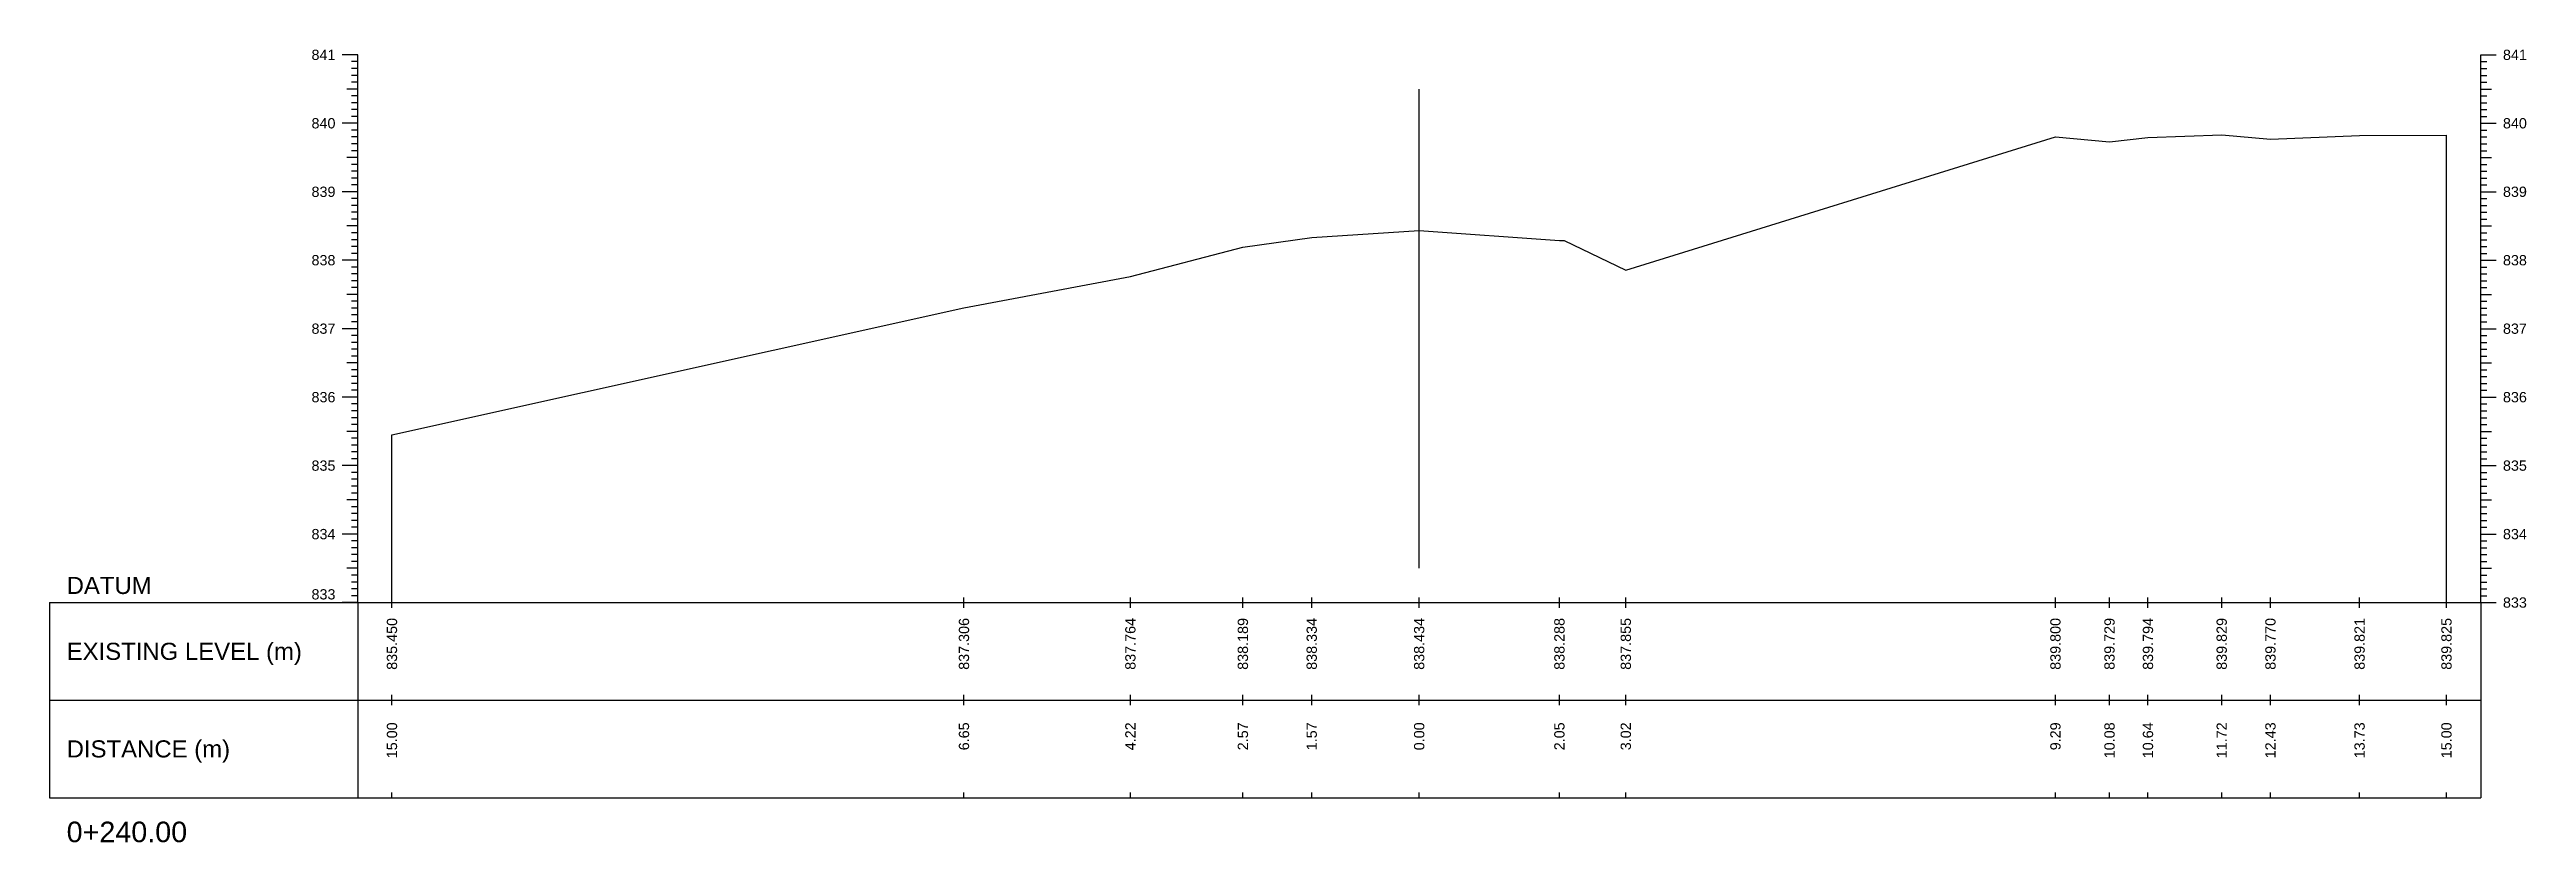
# Model space of a CAD drawing. Header units: millimetres. Extents: x 2757 to 35141, y 547 to 28513.
# Drawn here: x 30929.4 to 31291, y 27250.7 to 27366.6 of the extents above; entities that cross this region are included whole.
import ezdxf
from ezdxf.enums import TextEntityAlignment as Align

# ---------------------------------------------------------------- set-up
doc = ezdxf.new("R2010")
doc.units = ezdxf.units.MM
for name, color, linetype in [('CL', 4, 'Continuous'), ('CS_Drawing', 7, 'Continuous'), ('GL', 3, 'Continuous')]:
    doc.layers.add(name, color=color, linetype=linetype)
doc.styles.get("Standard").update_dxf_attribs({"font": 'arial.ttf'})

msp = doc.modelspace()

# ---------------------------------------------------------------- texts
at = {"layer": 'CS_Drawing'}
for s, p in [('841', (30971.10008, 27365.79126)), ('840', (30971.10008, 27355.79126)), ('839', (30971.10008, 27345.79126)), ('838', (30971.10008, 27335.79126)), ('837', (30971.10008, 27325.79126)), ('836', (30971.10008, 27315.79126)), ('835', (30971.10008, 27305.79126)), ('834', (30971.10008, 27295.79126))]:
    msp.add_text(s, height=1.5, dxfattribs=at).set_placement(p, align=Align.MIDDLE_RIGHT)
for s, height, p in [('841', 1.5, (31287.60008, 27365.79126)), ('840', 1.5, (31287.60008, 27355.79126)), ('839', 1.5, (31287.60008, 27345.79126)), ('838', 1.5, (31287.60008, 27335.79126)), ('837', 1.5, (31287.60008, 27325.79126)), ('836', 1.5, (31287.60008, 27315.79126)), ('835', 1.5, (31287.60008, 27305.79126)), ('834', 1.5, (31287.60008, 27295.79126)), ('DATUM', 2.5, (30931.85008, 27288.29126)), ('833', 1.5, (31287.60008, 27285.79126)), ('833', 1.5, (31287.60008, 27285.79126)), ('EXISTING LEVEL (m)', 2.5, (30931.85008, 27278.66626)), ('DISTANCE (m)', 2.5, (30931.85008, 27264.41626)), ('0+240.00', 3, (30931.85008, 27252.29126))]:
    msp.add_text(s, height=height, dxfattribs=at).set_placement(p, align=Align.MIDDLE_LEFT)
msp.add_text('833', height=1.5, dxfattribs=at).set_placement((30971.10008, 27286.24126), align=Align.RIGHT)
for s, p in [('835.450', (30979.35008, 27283.54126)), ('837.306', (31062.87498, 27283.54126)), ('837.764', (31087.17581, 27283.54126)), ('838.189', (31103.60582, 27283.54126)), ('838.334', (31113.6525, 27283.54126)), ('838.434', (31129.34711, 27283.54126)), ('838.288', (31149.82156, 27283.54126)), ('837.855', (31159.51505, 27283.54126)), ('839.800', (31222.25155, 27283.54126)), ('839.729', (31230.14733, 27283.54126)), ('839.794', (31235.76467, 27283.54126)), ('839.829', (31246.53047, 27283.54126)), ('839.770', (31253.64863, 27283.54126)), ('839.821', (31266.66732, 27283.54126)), ('839.825', (31279.35008, 27283.54126)), ('15.00', (30979.35008, 27268.29126)), ('6.65', (31062.87498, 27268.29126)), ('4.22', (31087.17581, 27268.29126)), ('2.57', (31103.60582, 27268.29126)), ('1.57', (31113.6525, 27268.29126)), ('0.00', (31129.34711, 27268.29126)), ('2.05', (31149.82156, 27268.29126)), ('3.02', (31159.51505, 27268.29126)), ('9.29', (31222.25155, 27268.29126)), ('10.08', (31230.14733, 27268.29126)), ('10.64', (31235.76467, 27268.29126)), ('11.72', (31246.53047, 27268.29126)), ('12.43', (31253.64863, 27268.29126)), ('13.73', (31266.66732, 27268.29126)), ('15.00', (31279.35008, 27268.29126))]:
    msp.add_text(s, height=1.5, rotation=90, dxfattribs=at).set_placement(p, align=Align.MIDDLE_RIGHT)

# ---------------------------------------------------------------- linework, layer by layer
at = {"layer": 'CL', "ltscale": 10}
msp.add_line((31129.35008, 27290.79126), (31129.35008, 27360.79126), dxfattribs=at)
at = {"layer": 'CS_Drawing'}
for p, q in [((30974.35008, 27365.79126), (30972.10008, 27365.79126)), ((30974.35008, 27365.79126), (30972.77508, 27365.79126)), ((30974.35008, 27365.79126), (30973.45008, 27365.79126)), ((30974.35008, 27285.79126), (30974.35008, 27365.79126)), ((31284.35008, 27365.79126), (31286.60008, 27365.79126)), ((31284.35008, 27365.79126), (31285.92508, 27365.79126)), ((31284.35008, 27365.79126), (31285.25008, 27365.79126)), ((31284.35008, 27285.79126), (31284.35008, 27365.79126)), ((30974.35008, 27364.79126), (30973.45008, 27364.79126)), ((30974.35008, 27363.79126), (30973.45008, 27363.79126)), ((30974.35008, 27362.79126), (30973.45008, 27362.79126)), ((30974.35008, 27361.79126), (30973.45008, 27361.79126)), ((31284.35008, 27364.79126), (31285.25008, 27364.79126)), ((31284.35008, 27363.79126), (31285.25008, 27363.79126)), ((31284.35008, 27362.79126), (31285.25008, 27362.79126)), ((31284.35008, 27361.79126), (31285.25008, 27361.79126)), ((30974.35008, 27360.79126), (30972.77508, 27360.79126)), ((30974.35008, 27360.79126), (30973.45008, 27360.79126)), ((30974.35008, 27359.79126), (30973.45008, 27359.79126)), ((30974.35008, 27358.79126), (30973.45008, 27358.79126)), ((31284.35008, 27360.79126), (31285.92508, 27360.79126)), ((31284.35008, 27360.79126), (31285.25008, 27360.79126)), ((31284.35008, 27359.79126), (31285.25008, 27359.79126)), ((31284.35008, 27358.79126), (31285.25008, 27358.79126)), ((30974.35008, 27355.79126), (30972.10008, 27355.79126)), ((30974.35008, 27355.79126), (30972.77508, 27355.79126)), ((30974.35008, 27357.79126), (30973.45008, 27357.79126)), ((30974.35008, 27356.79126), (30973.45008, 27356.79126)), ((30974.35008, 27355.79126), (30973.45008, 27355.79126)), ((30974.35008, 27354.79126), (30973.45008, 27354.79126)), ((31284.35008, 27357.79126), (31285.25008, 27357.79126)), ((31284.35008, 27356.79126), (31285.25008, 27356.79126)), ((31284.35008, 27355.79126), (31286.60008, 27355.79126)), ((31284.35008, 27355.79126), (31285.92508, 27355.79126)), ((31284.35008, 27355.79126), (31285.25008, 27355.79126)), ((31284.35008, 27354.79126), (31285.25008, 27354.79126)), ((30974.35008, 27350.79126), (30972.77508, 27350.79126)), ((30974.35008, 27353.79126), (30973.45008, 27353.79126)), ((30974.35008, 27352.79126), (30973.45008, 27352.79126)), ((30974.35008, 27351.79126), (30973.45008, 27351.79126)), ((30974.35008, 27350.79126), (30973.45008, 27350.79126)), ((31279.35008, 27285.79126), (31279.35008, 27354.04126)), ((31284.35008, 27353.79126), (31285.25008, 27353.79126)), ((31284.35008, 27352.79126), (31285.25008, 27352.79126)), ((31284.35008, 27351.79126), (31285.25008, 27351.79126)), ((31284.35008, 27350.79126), (31285.92508, 27350.79126)), ((31284.35008, 27350.79126), (31285.25008, 27350.79126)), ((30974.35008, 27349.79126), (30973.45008, 27349.79126)), ((30974.35008, 27348.79126), (30973.45008, 27348.79126)), ((30974.35008, 27347.79126), (30973.45008, 27347.79126)), ((31284.35008, 27349.79126), (31285.25008, 27349.79126)), ((31284.35008, 27348.79126), (31285.25008, 27348.79126)), ((31284.35008, 27347.79126), (31285.25008, 27347.79126)), ((30974.35008, 27345.79126), (30972.10008, 27345.79126)), ((30974.35008, 27345.79126), (30972.77508, 27345.79126)), ((30974.35008, 27346.79126), (30973.45008, 27346.79126)), ((30974.35008, 27345.79126), (30973.45008, 27345.79126)), ((30974.35008, 27344.79126), (30973.45008, 27344.79126)), ((30974.35008, 27343.79126), (30973.45008, 27343.79126)), ((31284.35008, 27346.79126), (31285.25008, 27346.79126)), ((31284.35008, 27345.79126), (31286.60008, 27345.79126)), ((31284.35008, 27345.79126), (31285.92508, 27345.79126)), ((31284.35008, 27345.79126), (31285.25008, 27345.79126)), ((31284.35008, 27344.79126), (31285.25008, 27344.79126)), ((31284.35008, 27343.79126), (31285.25008, 27343.79126)), ((30974.35008, 27340.79126), (30972.77508, 27340.79126)), ((30974.35008, 27342.79126), (30973.45008, 27342.79126)), ((30974.35008, 27341.79126), (30973.45008, 27341.79126)), ((30974.35008, 27340.79126), (30973.45008, 27340.79126)), ((30974.35008, 27339.79126), (30973.45008, 27339.79126)), ((31284.35008, 27342.79126), (31285.25008, 27342.79126)), ((31284.35008, 27341.79126), (31285.25008, 27341.79126)), ((31284.35008, 27340.79126), (31285.92508, 27340.79126)), ((31284.35008, 27340.79126), (31285.25008, 27340.79126)), ((31284.35008, 27339.79126), (31285.25008, 27339.79126)), ((30974.35008, 27338.79126), (30973.45008, 27338.79126)), ((30974.35008, 27337.79126), (30973.45008, 27337.79126)), ((30974.35008, 27336.79126), (30973.45008, 27336.79126)), ((31284.35008, 27338.79126), (31285.25008, 27338.79126)), ((31284.35008, 27337.79126), (31285.25008, 27337.79126)), ((31284.35008, 27336.79126), (31285.25008, 27336.79126)), ((30974.35008, 27335.79126), (30972.10008, 27335.79126)), ((30974.35008, 27335.79126), (30972.77508, 27335.79126)), ((30974.35008, 27335.79126), (30973.45008, 27335.79126)), ((30974.35008, 27334.79126), (30973.45008, 27334.79126)), ((30974.35008, 27333.79126), (30973.45008, 27333.79126)), ((30974.35008, 27332.79126), (30973.45008, 27332.79126)), ((31284.35008, 27335.79126), (31286.60008, 27335.79126)), ((31284.35008, 27335.79126), (31285.92508, 27335.79126)), ((31284.35008, 27335.79126), (31285.25008, 27335.79126)), ((31284.35008, 27334.79126), (31285.25008, 27334.79126)), ((31284.35008, 27333.79126), (31285.25008, 27333.79126)), ((31284.35008, 27332.79126), (31285.25008, 27332.79126)), ((30974.35008, 27330.79126), (30972.77508, 27330.79126)), ((30974.35008, 27331.79126), (30973.45008, 27331.79126)), ((30974.35008, 27330.79126), (30973.45008, 27330.79126)), ((30974.35008, 27329.79126), (30973.45008, 27329.79126)), ((31284.35008, 27331.79126), (31285.25008, 27331.79126)), ((31284.35008, 27330.79126), (31285.92508, 27330.79126)), ((31284.35008, 27330.79126), (31285.25008, 27330.79126)), ((31284.35008, 27329.79126), (31285.25008, 27329.79126)), ((30974.35008, 27325.79126), (30972.10008, 27325.79126)), ((30974.35008, 27325.79126), (30972.77508, 27325.79126)), ((30974.35008, 27328.79126), (30973.45008, 27328.79126)), ((30974.35008, 27327.79126), (30973.45008, 27327.79126)), ((30974.35008, 27326.79126), (30973.45008, 27326.79126)), ((30974.35008, 27325.79126), (30973.45008, 27325.79126)), ((31284.35008, 27328.79126), (31285.25008, 27328.79126)), ((31284.35008, 27327.79126), (31285.25008, 27327.79126)), ((31284.35008, 27326.79126), (31285.25008, 27326.79126)), ((31284.35008, 27325.79126), (31286.60008, 27325.79126)), ((31284.35008, 27325.79126), (31285.92508, 27325.79126)), ((31284.35008, 27325.79126), (31285.25008, 27325.79126)), ((30974.35008, 27324.79126), (30973.45008, 27324.79126)), ((30974.35008, 27323.79126), (30973.45008, 27323.79126)), ((30974.35008, 27322.79126), (30973.45008, 27322.79126)), ((30974.35008, 27321.79126), (30973.45008, 27321.79126)), ((31284.35008, 27324.79126), (31285.25008, 27324.79126)), ((31284.35008, 27323.79126), (31285.25008, 27323.79126)), ((31284.35008, 27322.79126), (31285.25008, 27322.79126)), ((31284.35008, 27321.79126), (31285.25008, 27321.79126)), ((30974.35008, 27320.79126), (30972.77508, 27320.79126)), ((30974.35008, 27320.79126), (30973.45008, 27320.79126)), ((30974.35008, 27319.79126), (30973.45008, 27319.79126)), ((30974.35008, 27318.79126), (30973.45008, 27318.79126)), ((31284.35008, 27320.79126), (31285.92508, 27320.79126)), ((31284.35008, 27320.79126), (31285.25008, 27320.79126)), ((31284.35008, 27319.79126), (31285.25008, 27319.79126)), ((31284.35008, 27318.79126), (31285.25008, 27318.79126)), ((30974.35008, 27315.79126), (30972.10008, 27315.79126)), ((30974.35008, 27315.79126), (30972.77508, 27315.79126)), ((30974.35008, 27317.79126), (30973.45008, 27317.79126)), ((30974.35008, 27316.79126), (30973.45008, 27316.79126)), ((30974.35008, 27315.79126), (30973.45008, 27315.79126)), ((30974.35008, 27314.79126), (30973.45008, 27314.79126)), ((31284.35008, 27317.79126), (31285.25008, 27317.79126)), ((31284.35008, 27316.79126), (31285.25008, 27316.79126)), ((31284.35008, 27315.79126), (31286.60008, 27315.79126)), ((31284.35008, 27315.79126), (31285.92508, 27315.79126)), ((31284.35008, 27315.79126), (31285.25008, 27315.79126)), ((31284.35008, 27314.79126), (31285.25008, 27314.79126)), ((30974.35008, 27313.79126), (30973.45008, 27313.79126)), ((30974.35008, 27312.79126), (30973.45008, 27312.79126)), ((30974.35008, 27311.79126), (30973.45008, 27311.79126)), ((31284.35008, 27313.79126), (31285.25008, 27313.79126)), ((31284.35008, 27312.79126), (31285.25008, 27312.79126)), ((31284.35008, 27311.79126), (31285.25008, 27311.79126)), ((30974.35008, 27310.79126), (30972.77508, 27310.79126)), ((30974.35008, 27310.79126), (30973.45008, 27310.79126)), ((30974.35008, 27309.79126), (30973.45008, 27309.79126)), ((30974.35008, 27308.79126), (30973.45008, 27308.79126)), ((30974.35008, 27307.79126), (30973.45008, 27307.79126)), ((30979.35008, 27285.79126), (30979.35008, 27310.29126)), ((31284.35008, 27310.79126), (31285.92508, 27310.79126)), ((31284.35008, 27310.79126), (31285.25008, 27310.79126)), ((31284.35008, 27309.79126), (31285.25008, 27309.79126)), ((31284.35008, 27308.79126), (31285.25008, 27308.79126)), ((31284.35008, 27307.79126), (31285.25008, 27307.79126)), ((30974.35008, 27305.79126), (30972.10008, 27305.79126)), ((30974.35008, 27305.79126), (30972.77508, 27305.79126)), ((30974.35008, 27306.79126), (30973.45008, 27306.79126)), ((30974.35008, 27305.79126), (30973.45008, 27305.79126)), ((30974.35008, 27304.79126), (30973.45008, 27304.79126)), ((30974.35008, 27303.79126), (30973.45008, 27303.79126)), ((31284.35008, 27306.79126), (31285.25008, 27306.79126)), ((31284.35008, 27305.79126), (31286.60008, 27305.79126)), ((31284.35008, 27305.79126), (31285.92508, 27305.79126)), ((31284.35008, 27305.79126), (31285.25008, 27305.79126)), ((31284.35008, 27304.79126), (31285.25008, 27304.79126)), ((31284.35008, 27303.79126), (31285.25008, 27303.79126)), ((30974.35008, 27300.79126), (30972.77508, 27300.79126)), ((30974.35008, 27302.79126), (30973.45008, 27302.79126)), ((30974.35008, 27301.79126), (30973.45008, 27301.79126)), ((30974.35008, 27300.79126), (30973.45008, 27300.79126)), ((31284.35008, 27302.79126), (31285.25008, 27302.79126)), ((31284.35008, 27301.79126), (31285.25008, 27301.79126)), ((31284.35008, 27300.79126), (31285.92508, 27300.79126)), ((31284.35008, 27300.79126), (31285.25008, 27300.79126)), ((30974.35008, 27299.79126), (30973.45008, 27299.79126)), ((30974.35008, 27298.79126), (30973.45008, 27298.79126)), ((30974.35008, 27297.79126), (30973.45008, 27297.79126)), ((30974.35008, 27296.79126), (30973.45008, 27296.79126)), ((31284.35008, 27299.79126), (31285.25008, 27299.79126)), ((31284.35008, 27298.79126), (31285.25008, 27298.79126)), ((31284.35008, 27297.79126), (31285.25008, 27297.79126)), ((31284.35008, 27296.79126), (31285.25008, 27296.79126)), ((30974.35008, 27295.79126), (30972.10008, 27295.79126)), ((30974.35008, 27295.79126), (30972.77508, 27295.79126)), ((30974.35008, 27295.79126), (30973.45008, 27295.79126)), ((30974.35008, 27294.79126), (30973.45008, 27294.79126)), ((30974.35008, 27293.79126), (30973.45008, 27293.79126)), ((30974.35008, 27292.79126), (30973.45008, 27292.79126)), ((31284.35008, 27295.79126), (31286.60008, 27295.79126)), ((31284.35008, 27295.79126), (31285.92508, 27295.79126)), ((31284.35008, 27295.79126), (31285.25008, 27295.79126)), ((31284.35008, 27294.79126), (31285.25008, 27294.79126)), ((31284.35008, 27293.79126), (31285.25008, 27293.79126)), ((31284.35008, 27292.79126), (31285.25008, 27292.79126)), ((30974.35008, 27290.79126), (30972.77508, 27290.79126)), ((30974.35008, 27291.79126), (30973.45008, 27291.79126)), ((30974.35008, 27290.79126), (30973.45008, 27290.79126)), ((30974.35008, 27289.79126), (30973.45008, 27289.79126)), ((31284.35008, 27291.79126), (31285.25008, 27291.79126)), ((31284.35008, 27290.79126), (31285.92508, 27290.79126)), ((31284.35008, 27290.79126), (31285.25008, 27290.79126)), ((31284.35008, 27289.79126), (31285.25008, 27289.79126)), ((30929.35008, 27285.79126), (30974.35008, 27285.79126)), ((30929.35008, 27285.79126), (30929.35008, 27257.29126)), ((30974.35008, 27285.79126), (30972.10008, 27285.79126)), ((30974.35008, 27285.79126), (30972.77508, 27285.79126)), ((30974.35008, 27288.79126), (30973.45008, 27288.79126)), ((30974.35008, 27287.79126), (30973.45008, 27287.79126)), ((30974.35008, 27286.79126), (30973.45008, 27286.79126)), ((30974.35008, 27285.79126), (30973.45008, 27285.79126)), ((30974.35008, 27285.79126), (31284.35008, 27285.79126)), ((30974.35008, 27285.79126), (30974.35008, 27257.29126)), ((30979.35008, 27285.04126), (30979.35008, 27286.54126)), ((31062.87498, 27285.04126), (31062.87498, 27286.54126)), ((31087.17581, 27285.04126), (31087.17581, 27286.54126)), ((31103.60582, 27285.04126), (31103.60582, 27286.54126)), ((31113.6525, 27285.04126), (31113.6525, 27286.54126)), ((31129.34711, 27285.04126), (31129.34711, 27286.54126)), ((31149.82156, 27285.04126), (31149.82156, 27286.54126)), ((31159.51505, 27285.04126), (31159.51505, 27286.54126)), ((31222.25155, 27285.04126), (31222.25155, 27286.54126)), ((31230.14733, 27285.04126), (31230.14733, 27286.54126)), ((31235.76467, 27285.04126), (31235.76467, 27286.54126)), ((31246.53047, 27285.04126), (31246.53047, 27286.54126)), ((31253.64863, 27285.04126), (31253.64863, 27286.54126)), ((31266.66732, 27285.04126), (31266.66732, 27286.54126)), ((31279.35008, 27285.04126), (31279.35008, 27286.54126)), ((31284.35008, 27288.79126), (31285.25008, 27288.79126)), ((31284.35008, 27287.79126), (31285.25008, 27287.79126)), ((31284.35008, 27286.79126), (31285.25008, 27286.79126)), ((31284.35008, 27285.79126), (31286.60008, 27285.79126)), ((31284.35008, 27285.79126), (31285.92508, 27285.79126)), ((31284.35008, 27285.79126), (31285.25008, 27285.79126)), ((31284.35008, 27285.79126), (31284.35008, 27257.29126)), ((30929.35008, 27271.54126), (30974.35008, 27271.54126)), ((30974.35008, 27271.54126), (31284.35008, 27271.54126)), ((30974.35008, 27271.54126), (31284.35008, 27271.54126)), ((30979.35008, 27270.79126), (30979.35008, 27272.29126)), ((31062.87498, 27270.79126), (31062.87498, 27272.29126)), ((31087.17581, 27270.79126), (31087.17581, 27272.29126)), ((31103.60582, 27270.79126), (31103.60582, 27272.29126)), ((31113.6525, 27270.79126), (31113.6525, 27272.29126)), ((31129.34711, 27270.79126), (31129.34711, 27272.29126)), ((31149.82156, 27270.79126), (31149.82156, 27272.29126)), ((31159.51505, 27270.79126), (31159.51505, 27272.29126)), ((31222.25155, 27270.79126), (31222.25155, 27272.29126)), ((31230.14733, 27270.79126), (31230.14733, 27272.29126)), ((31235.76467, 27270.79126), (31235.76467, 27272.29126)), ((31246.53047, 27270.79126), (31246.53047, 27272.29126)), ((31253.64863, 27270.79126), (31253.64863, 27272.29126)), ((31266.66732, 27270.79126), (31266.66732, 27272.29126)), ((31279.35008, 27270.79126), (31279.35008, 27272.29126)), ((30929.35008, 27257.29126), (30974.35008, 27257.29126)), ((30974.35008, 27257.29126), (31284.35008, 27257.29126)), ((30979.35008, 27257.29126), (30979.35008, 27258.04126)), ((31062.87498, 27257.29126), (31062.87498, 27258.04126)), ((31087.17581, 27257.29126), (31087.17581, 27258.04126)), ((31103.60582, 27257.29126), (31103.60582, 27258.04126)), ((31113.6525, 27257.29126), (31113.6525, 27258.04126)), ((31129.34711, 27257.29126), (31129.34711, 27258.04126)), ((31149.82156, 27257.29126), (31149.82156, 27258.04126)), ((31159.51505, 27257.29126), (31159.51505, 27258.04126)), ((31222.25155, 27257.29126), (31222.25155, 27258.04126)), ((31230.14733, 27257.29126), (31230.14733, 27258.04126)), ((31235.76467, 27257.29126), (31235.76467, 27258.04126)), ((31246.53047, 27257.29126), (31246.53047, 27258.04126)), ((31253.64863, 27257.29126), (31253.64863, 27258.04126)), ((31266.66732, 27257.29126), (31266.66732, 27258.04126)), ((31279.35008, 27257.29126), (31279.35008, 27258.04126))]:
    msp.add_line(p, q, dxfattribs=at)
at = {"layer": 'GL'}
msp.add_lwpolyline([(30979.35008, 27310.29126), (31062.87498, 27328.85126), (31087.17581, 27333.43126), (31103.60582, 27337.68126), (31113.6525, 27339.13126), (31129.34711, 27340.13126), (31149.82156, 27338.67126), (31150.53168, 27338.65126), (31159.51505, 27334.34126), (31222.25155, 27353.79126), (31230.14733, 27353.08126), (31235.76467, 27353.73126), (31246.53047, 27354.08126), (31253.64863, 27353.49126), (31266.66732, 27354.00126), (31279.35008, 27354.04126)], dxfattribs=at)

msp.set_redraw_order([(e.dxf.handle, doc.entitydb.next_handle()) for e in msp.query("TEXT MTEXT ATTDEF DIMENSION ARC_DIMENSION")])  # texts and dimensions are drawn at this point

doc.saveas('drawing.dxf')
